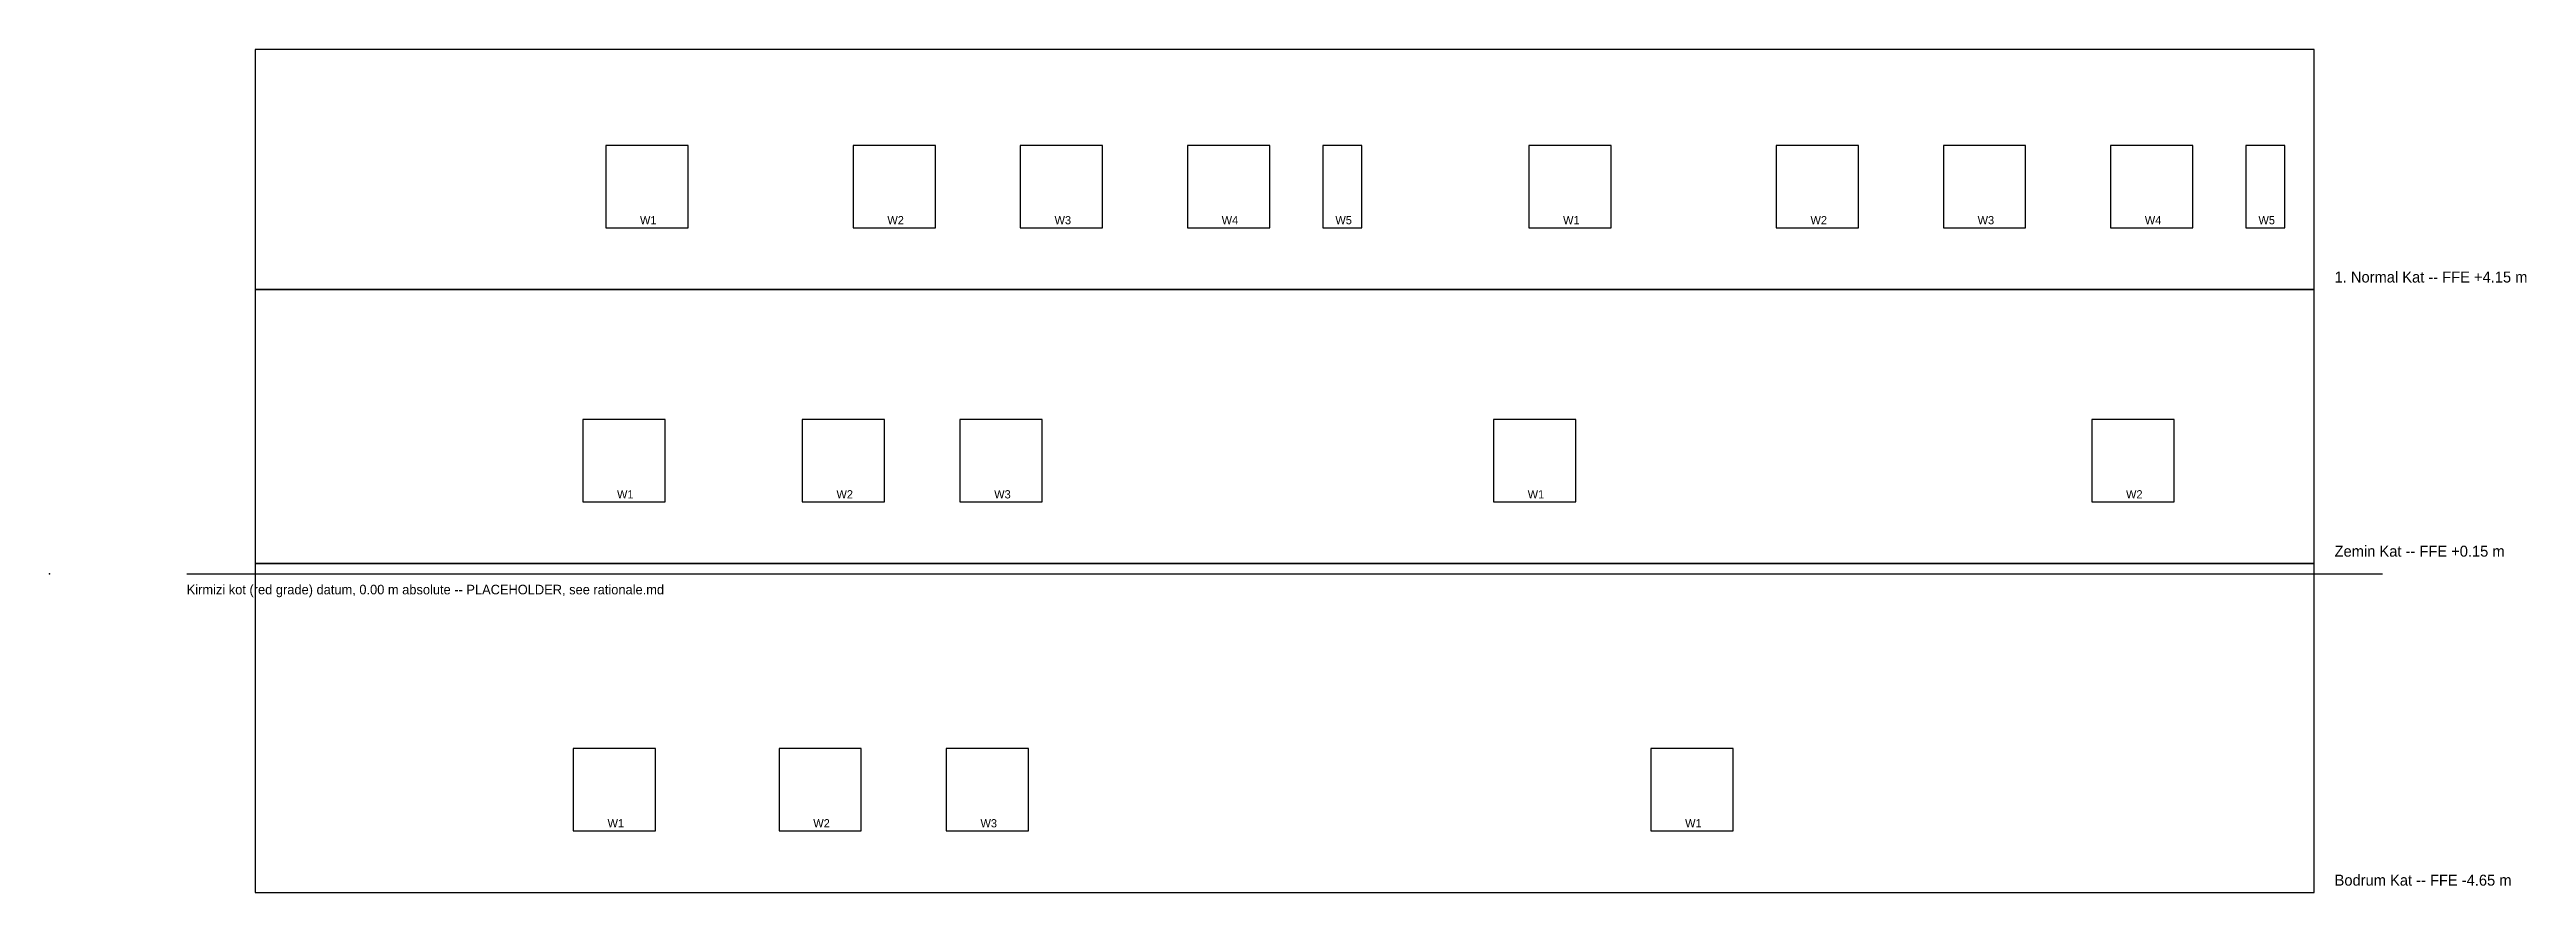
# Paper-space layout 'A-302' of a CAD drawing. Header units: metres. Extents: x 0 to 49, y -4.6 to 18.3.
# Drawn here: x 0 to 36.12, y -4.65 to 7.65 of the extents above; entities that cross this region are included whole.
import ezdxf

# ---------------------------------------------------------------- set-up
doc = ezdxf.new("R2010")
doc.units = ezdxf.units.M
for name, color, linetype in [('A-ANNO-NOTE', 7, 'Continuous'), ('A-ELEV-GLAZ', 5, 'Continuous'), ('A-ELEV-WALL', 7, 'Continuous'), ('C-TOPO', 1, 'Continuous'), ('Z-DATA-NOPLOT', 8, 'Continuous')]:
    doc.layers.add(name, color=color, linetype=linetype)

psp = doc.layouts.new('A-302')

# ---------------------------------------------------------------- texts
at = {"layer": 'A-ANNO-NOTE'}
for s, p in [('1. Normal Kat -- FFE +4.15 m', (33.32, 4.25)), ('Zemin Kat -- FFE +0.15 m', (33.32, 0.25)), ('Bodrum Kat -- FFE -4.65 m', (33.32, -4.55))]:
    psp.add_text(s, height=0.16, dxfattribs=at).set_placement(p)
at = {"layer": 'A-ELEV-GLAZ'}
for s, p in [('W1', (8.61, 5.1)), ('W2', (12.217, 5.1)), ('W3', (14.655, 5.1)), ('W4', (17.092, 5.1)), ('W5', (18.75, 5.1)), ('W1', (22.07, 5.1)), ('W2', (25.678, 5.1)), ('W3', (28.115, 5.1)), ('W4', (30.553, 5.1)), ('W5', (32.21, 5.1)), ('W1', (8.275, 1.1)), ('W2', (11.475, 1.1)), ('W3', (13.775, 1.1)), ('W1', (21.554, 1.1)), ('W2', (30.279, 1.1)), ('W1', (8.137, -3.7)), ('W2', (11.137, -3.7)), ('W3', (13.575, -3.7)), ('W1', (23.85, -3.7))]:
    psp.add_text(s, height=0.12, dxfattribs=at).set_placement(p)
at = {"layer": 'C-TOPO'}
psp.add_text('Kirmizi kot (red grade) datum, 0.00 m absolute -- PLACEHOLDER, see rationale.md', height=0.14, dxfattribs=at).set_placement((2, -0.3))

# ---------------------------------------------------------------- linework, layer by layer
at = {"layer": 'A-ELEV-GLAZ'}
for points in [[(8.11, 5.05), (9.31, 5.05), (9.31, 6.25), (8.11, 6.25)], [(11.717, 5.05), (12.917, 5.05), (12.917, 6.25), (11.717, 6.25)], [(14.155, 5.05), (15.355, 5.05), (15.355, 6.25), (14.155, 6.25)], [(16.592, 5.05), (17.792, 5.05), (17.792, 6.25), (16.592, 6.25)], [(18.565, 5.05), (19.135, 5.05), (19.135, 6.25), (18.565, 6.25)], [(21.57, 5.05), (22.77, 5.05), (22.77, 6.25), (21.57, 6.25)], [(25.178, 5.05), (26.378, 5.05), (26.378, 6.25), (25.178, 6.25)], [(27.615, 5.05), (28.815, 5.05), (28.815, 6.25), (27.615, 6.25)], [(30.053, 5.05), (31.253, 5.05), (31.253, 6.25), (30.053, 6.25)], [(32.025, 5.05), (32.595, 5.05), (32.595, 6.25), (32.025, 6.25)], [(7.775, 1.05), (8.975, 1.05), (8.975, 2.25), (7.775, 2.25)], [(10.975, 1.05), (12.175, 1.05), (12.175, 2.25), (10.975, 2.25)], [(13.275, 1.05), (14.475, 1.05), (14.475, 2.25), (13.275, 2.25)], [(21.054, 1.05), (22.254, 1.05), (22.254, 2.25), (21.054, 2.25)], [(29.779, 1.05), (30.979, 1.05), (30.979, 2.25), (29.779, 2.25)], [(7.637, -3.75), (8.837, -3.75), (8.837, -2.55), (7.637, -2.55)], [(10.637, -3.75), (11.837, -3.75), (11.837, -2.55), (10.637, -2.55)], [(13.075, -3.75), (14.275, -3.75), (14.275, -2.55), (13.075, -2.55)], [(23.35, -3.75), (24.55, -3.75), (24.55, -2.55), (23.35, -2.55)]]:
    psp.add_lwpolyline(points, close=True, dxfattribs=at)
at = {"layer": 'A-ELEV-WALL'}
for p, q in [((3, 4.15), (33.02, 4.15)), ((3, 0.15), (33.02, 0.15)), ((3, -4.65), (33.02, -4.65))]:
    psp.add_line(p, q, dxfattribs=at)
for points in [[(3, 4.15), (33.02, 4.15), (33.02, 7.65), (3, 7.65)], [(3, 0.15), (33.02, 0.15), (33.02, 4.15), (3, 4.15)], [(3, -4.65), (33.02, -4.65), (33.02, 0.15), (3, 0.15)]]:
    psp.add_lwpolyline(points, close=True, dxfattribs=at)
at = {"layer": 'C-TOPO'}
psp.add_line((2, 0), (34.02, 0), dxfattribs=at)
at = {"layer": 'Z-DATA-NOPLOT'}
psp.add_point((0, 0), dxfattribs=at)

psp.set_redraw_order([(e.dxf.handle, doc.entitydb.next_handle()) for e in psp.query("TEXT MTEXT ATTDEF DIMENSION ARC_DIMENSION")])  # texts and dimensions are drawn at this point

doc.saveas('drawing.dxf')
